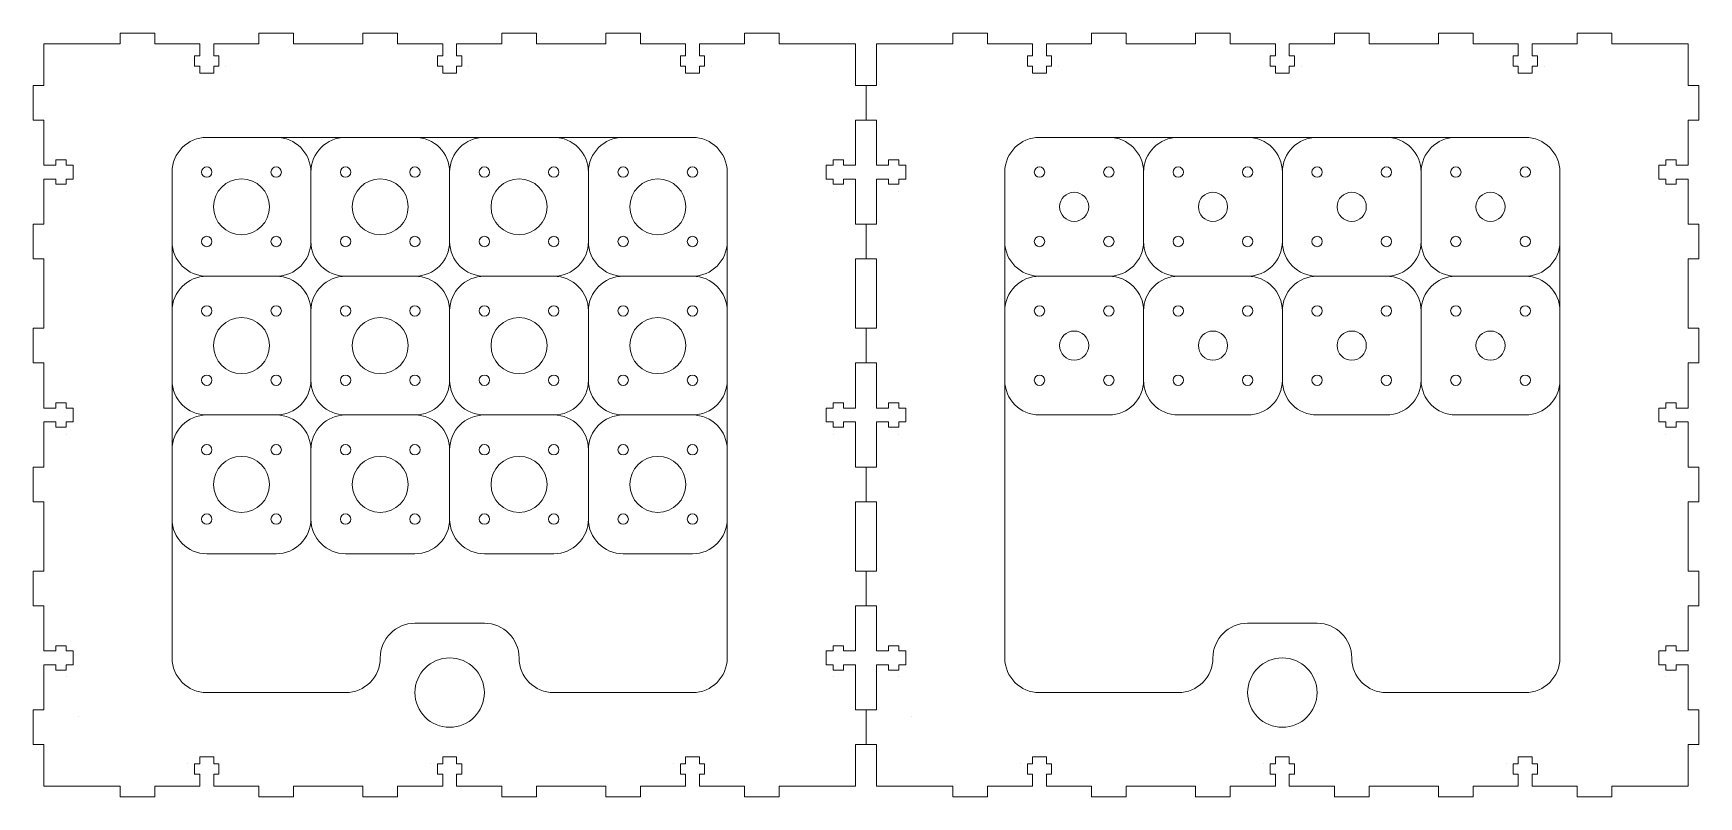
# Model space of a CAD drawing. Header units: millimetres. Extents: x 0 to 940, y -720 to 470.
# Drawn here: x 0 to 480, y 250 to 470 of the extents above; entities that cross this region are included whole.
import ezdxf

# ---------------------------------------------------------------- set-up
doc = ezdxf.new("R2010")
doc.units = ezdxf.units.MM
doc.layers.get('0').update_dxf_attribs({"linetype": 'CONTINUOUS', "lineweight": 0, "true_color": 0x000000})

# ---------------------------------------------------------------- blocks, each defined once
blk = doc.blocks.new('tgrips')
for p, q in [((0, 0), (10, 0)), ((10, 0), (10, 3)), ((20, 3), (20, 0)), ((20, 0), (33, 0)), ((33, 0), (33, -3.5)), ((37, 0), (50, 0)), ((37, -3.5), (37, 0)), ((50, 0), (50, 3)), ((60, 3), (60, 0)), ((60, 0), (70, 0)), ((70, 0), (70, 0)), ((31.5, -3.5), (31.5, -6.5)), ((33, -3.5), (31.5, -3.5)), ((38.5, -3.5), (37, -3.5)), ((38.5, -3.5), (38.5, -6.5)), ((31.5, -6.5), (33, -6.5)), ((33, -6.5), (33, -8.5)), ((33, -8.5), (37, -8.5)), ((37, -8.5), (37, -6.5)), ((37, -6.5), (38.5, -6.5)), ((40.5, -6.5), (40.5, -6.5))]:
    blk.add_line(p, q)
blk = doc.blocks.new('nutcover')
for centre, radius in [((-10, 10), 1.5), ((10, 10), 1.5), ((0, 0), 4.2), ((-10, -10), 1.5), ((10, -10), 1.5)]:
    blk.add_circle(centre, radius)
for centre, start, end in [((-10, 10), 90, 180), ((10, 10), 0, 90), ((-10, -10), 180, 270), ((10, -10), 270, 0)]:
    blk.add_arc(centre, 10, start, end)
blk = doc.blocks.new('bearingcover')
for centre, radius in [((-10, 10), 1.5), ((10, 10), 1.5), ((0, 0), 8.06), ((-10, -10), 1.5), ((10, -10), 1.5)]:
    blk.add_circle(centre, radius)
for centre, start, end in [((-10, 10), 90, 180), ((10, 10), 0, 90), ((-10, -10), 180, 270), ((10, -10), 270, 0)]:
    blk.add_arc(centre, 10, start, end)

msp = doc.modelspace()

# ---------------------------------------------------------------- linework, layer by layer
for p, q in [((15, 467), (3, 467)), ((3, 467), (3, 465)), ((25, 470), (35, 470)), ((65, 470), (75, 470)), ((95, 470), (105, 470)), ((135, 470), (145, 470)), ((165, 470), (175, 470)), ((205, 470), (215, 470)), ((225, 467), (227.25, 467)), ((237, 467), (227.25, 467)), ((237, 465), (237, 467)), ((255, 467), (243, 467)), ((243, 467), (243, 465)), ((265, 470), (275, 470)), ((305, 470), (315, 470)), ((335, 470), (345, 470)), ((375, 470), (385, 470)), ((405, 470), (415, 470)), ((445, 470), (455, 470)), ((465, 467), (467.25, 467)), ((477, 467), (467.25, 467)), ((477, 465), (477, 467)), ((3, 457), (3, 465)), ((237, 465), (237, 457)), ((243, 457), (243, 465)), ((477, 465), (477, 457)), ((0, 455), (0, 445)), ((240, 455), (240, 445)), ((240, 455), (240, 445)), ((480, 455), (480, 445)), ((50, 440), (190, 440)), ((290, 440), (430, 440)), ((40, 290), (40, 430)), ((80, 430), (80, 410)), ((120, 430), (120, 410)), ((160, 430), (160, 410)), ((200, 430), (200, 290)), ((280, 290), (280, 430)), ((320, 430), (320, 410)), ((360, 430), (360, 410)), ((400, 430), (400, 410)), ((440, 430), (440, 290)), ((0, 415), (0, 405)), ((240, 415), (240, 405)), ((480, 415), (480, 405)), ((70, 400), (50, 400)), ((110, 400), (90, 400)), ((130, 400), (150, 400)), ((170, 400), (190, 400)), ((290, 400), (310, 400)), ((330, 400), (350, 400)), ((370, 400), (390, 400)), ((410, 400), (430, 400)), ((80, 390), (80, 370)), ((120, 370), (120, 390)), ((160, 390), (160, 370)), ((320, 390), (320, 370)), ((360, 390), (360, 370)), ((400, 390), (400, 370)), ((0, 385), (0, 375)), ((240, 385), (240, 375)), ((480, 385), (480, 375)), ((50, 360), (70, 360)), ((90, 360), (110, 360)), ((130, 360), (150, 360)), ((170, 360), (190, 360)), ((310, 360), (290, 360)), ((350, 360), (330, 360)), ((390, 360), (370, 360)), ((430, 360), (410, 360)), ((80, 350), (80, 330)), ((120, 330), (120, 350)), ((160, 350), (160, 330)), ((0, 345), (0, 335)), ((240, 345), (240, 345)), ((240, 345), (240, 335)), ((480, 345), (480, 345)), ((480, 345), (480, 335)), ((70, 320), (50, 320)), ((110, 320), (90, 320)), ((150, 320), (130, 320)), ((190, 320), (170, 320)), ((0, 315), (0, 305)), ((240, 315), (240, 305)), ((240, 315), (240, 305)), ((480, 315), (480, 305)), ((110, 300), (130, 300)), ((350, 300), (370, 300)), ((100, 290), (100, 290)), ((140, 290), (140, 290)), ((340, 290), (340, 290)), ((380, 290), (380, 290)), ((60, 280), (50, 280)), ((60, 280), (90, 280)), ((150, 280), (180, 280)), ((190, 280), (180, 280)), ((300, 280), (290, 280)), ((300, 280), (330, 280)), ((390, 280), (420, 280)), ((430, 280), (420, 280)), ((0, 275), (0, 265)), ((240, 275), (240, 265)), ((480, 275), (480, 265)), ((13, 273), (13, 273)), ((253, 273), (253, 273)), ((3, 255), (3, 263.5)), ((243, 255), (243, 263.5)), ((3, 253), (3, 255)), ((237, 255), (237, 253)), ((243, 253), (243, 255)), ((477, 255), (477, 253)), ((15, 253), (3, 253)), ((35, 250), (25, 250)), ((75, 250), (65, 250)), ((95, 250), (105, 250)), ((145, 250), (135, 250)), ((175, 250), (165, 250)), ((215, 250), (205, 250)), ((237, 253), (225, 253)), ((255, 253), (243, 253)), ((275, 250), (265, 250)), ((315, 250), (305, 250)), ((335, 250), (345, 250)), ((385, 250), (375, 250)), ((415, 250), (405, 250)), ((455, 250), (445, 250)), ((477, 253), (465, 253))]:
    msp.add_line(p, q)
for centre in [(120, 280), (360, 280)]:
    msp.add_circle(centre, 10)
for centre, start, end in [((110, 290), 90, 180), ((130, 290), 0, 90), ((350, 290), 90, 180), ((370, 290), 0, 90), ((50, 290), 180, 270), ((90, 290), 270, 0), ((150, 290), 180, 270), ((190, 290), 270, 0), ((290, 290), 180, 270), ((330, 290), 270, 0), ((390, 290), 180, 270), ((430, 290), 270, 0)]:
    msp.add_arc(centre, 10, start, end)

# ---------------------------------------------------------------- block references
for name, p in [('tgrips', (15, 467)), ('tgrips', (85, 467)), ('tgrips', (155, 467)), ('tgrips', (255, 467)), ('tgrips', (325, 467)), ('tgrips', (395, 467)), ('bearingcover', (60, 420)), ('bearingcover', (100, 420)), ('bearingcover', (140, 420)), ('bearingcover', (180, 420)), ('nutcover', (300, 420)), ('nutcover', (340, 420)), ('nutcover', (380, 420)), ('nutcover', (420, 420)), ('bearingcover', (60, 380)), ('bearingcover', (100, 380)), ('bearingcover', (140, 380)), ('bearingcover', (180, 380)), ('nutcover', (300, 380)), ('nutcover', (340, 380)), ('nutcover', (380, 380)), ('nutcover', (420, 380)), ('bearingcover', (60, 340)), ('bearingcover', (100, 340)), ('bearingcover', (140, 340)), ('bearingcover', (180, 340))]:
    msp.add_blockref(name, p)
at = {"yscale": -1, "rotation": 270}
for p in [(3, 465), (243, 465), (3, 395), (243, 395), (3, 325), (243, 325)]:
    msp.add_blockref('tgrips', p, dxfattribs=at)
for p, rotation in [((237, 465), 270), ((477, 465), 270), ((237, 395), 270), ((477, 395), 270), ((237, 325), 270), ((477, 325), 270), ((85, 253), 180), ((155, 253), 180), ((225, 253), 180), ((325, 253), 180), ((395, 253), 180), ((465, 253), 180)]:
    msp.add_blockref('tgrips', p, dxfattribs=dict(rotation=rotation))

doc.saveas('drawing.dxf')
